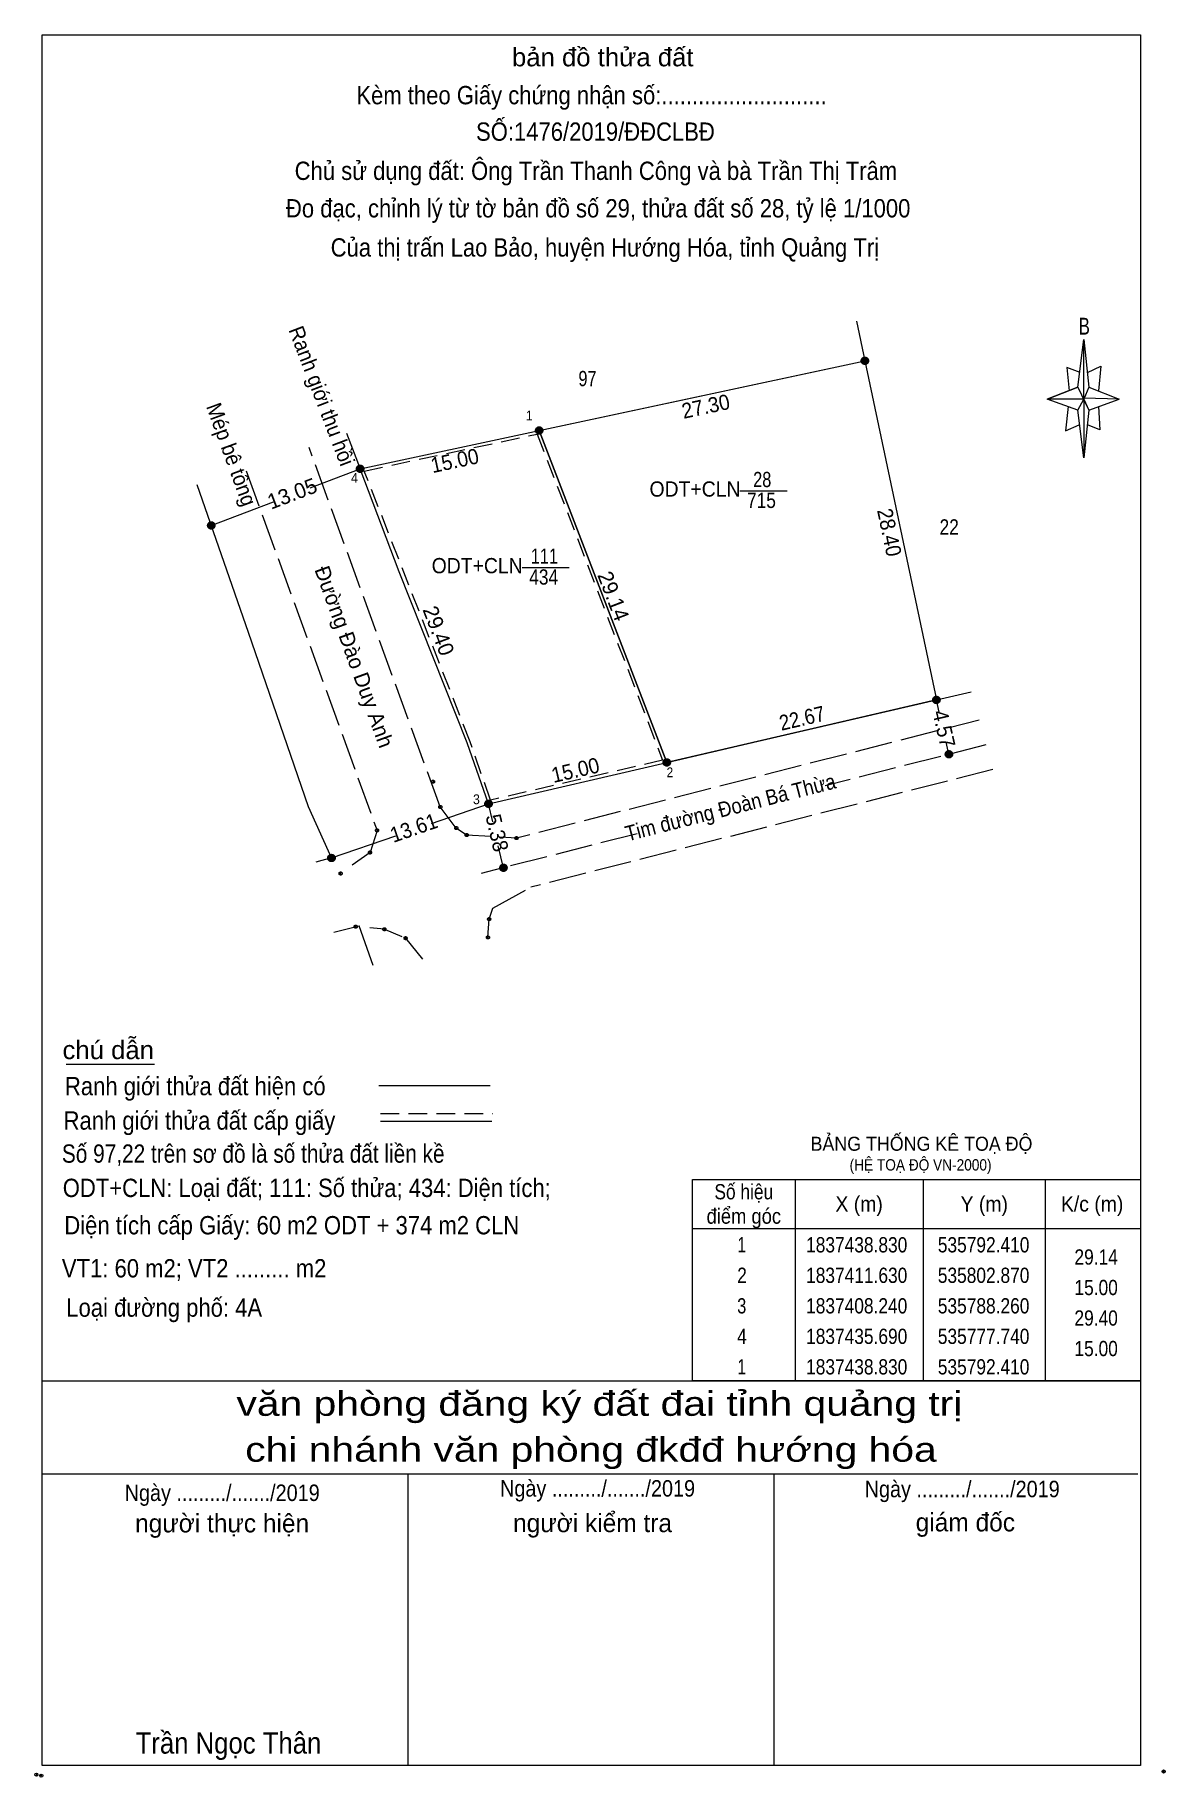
# Model space of a CAD drawing. Header units: metres. Extents: x 534849 to 535830, y 1837099 to 1837640.
# Drawn here: x 535474.9 to 535567.5, y 1837496.6 to 1837639.4 of the extents above; entities that cross this region are included whole.
import ezdxf
from ezdxf.enums import TextEntityAlignment as Align

# ---------------------------------------------------------------- set-up
doc = ezdxf.new("R2010")
doc.units = ezdxf.units.M
doc.header["$LTSCALE"] = 0.51
doc.header["$PDMODE"] = 32
doc.header["$PDSIZE"] = 0.255
doc.linetypes.add('LONG_DASHED', pattern=[7.5, 6, -1.5])
doc.linetypes.add('MEDIUM_DASHED', pattern=[4.5, 3, -1.5])
for name, color, linetype, lineweight in [('1', 7, 'Continuous', 13), ('17', 7, 'Continuous', 13), ('2', 7, 'LONG_DASHED', 13), ('36', 7, 'LONG_DASHED', 13), ('5', 7, 'Continuous', 13), ('6', 7, 'Continuous', 13), ('63', 7, 'Continuous', 13)]:
    doc.layers.add(name, color=color, linetype=linetype, lineweight=lineweight)

msp = doc.modelspace()

# ---------------------------------------------------------------- texts
at = {"layer": '1'}
for s, height, width, p in [('BẢNG THỐNG KÊ TOẠ ĐỘ ', 1.15, 0.95, (535538.49, 1837547.92)), ('(HỆ TOẠ ĐỘ VN-2000)', 0.93, 0.9, (535541.69, 1837546.3))]:
    msp.add_text(s, height=height, dxfattribs=dict(at, width=width)).set_placement(p)
at = {"layer": '2'}
for s, rotation, width, p in [('Ranh giới thu hồi', 290.879, 0.95, (535497.846, 1837609.5527)), ('Mép bê tông', 290.013, 0.95, (535490.4492, 1837604.7689)), ('27.30', 12.076, 0.95, (535530.0293, 1837608.3085)), ('28.40', 281.907, 0.95, (535544.3419, 1837598.464)), ('22.67', 13.05, 0.9, (535537.9339, 1837582.7566)), ('4.57', 283.032, 0.95, (535548.8135, 1837582.3559)), ('Tim đường Đoàn Bá Thừa', 14.293, 0.9, (535532.0757, 1837575.4538)), ('13.61', 19.034, 0.95, (535506.1762, 1837573.7904)), ('5.38', 283.106, 0.95, (535512.1953, 1837573.8267))]:
    msp.add_text(s, height=1.25, rotation=rotation, dxfattribs=dict(at, width=width)).set_placement(p, align=Align.CENTER)
for s, width, p in [('97', 0.8, (535520.21, 1837610.57)), ('28', 0.8, (535534.53, 1837602.3)), ('ODT+CLN', 0.95, (535529.02, 1837601.52)), ('715', 0.85, (535534.465, 1837600.59)), ('22', 0.85, (535549.85, 1837598.41)), ('ODT+CLN', 0.95, (535511.17, 1837595.24)), ('111', 0.8, (535516.68, 1837596.02)), ('434', 0.85, (535516.62, 1837594.31))]:
    msp.add_text(s, height=1.25, dxfattribs=dict(at, width=width)).set_placement(p, align=Align.CENTER)
for s, width, p in [(' 1', 0.9, (535515.7, 1837607.76)), (' 4', 0.95, (535501.4, 1837602.66)), (' 2', 0.9, (535527.23, 1837578.53)), (' 3', 0.95, (535511.39, 1837576.32))]:
    msp.add_text(s, height=0.8, dxfattribs=dict(at, width=width)).set_placement(p, align=Align.RIGHT)
for s, rotation, p in [('13.05', 20.823, (535496.2328, 1837601.1899)), ('Đường Đào Duy Anh', 290.02, (535500.5026, 1837588.184)), ('29.14', 291.035, (535521.7486, 1837593.1493)), ('29.40', 290.969, (535507.4263, 1837590.3087))]:
    msp.add_text(s, height=1.25, rotation=rotation, dxfattribs=at).set_placement(p, align=Align.CENTER)
at = {"layer": '5'}
for s, height, width, p in [('bản đồ thửa đất', 1.5, 1.05, (535521.46, 1837636.78)), ('Kèm theo Giấy chứng nhận số:...........................', 1.5, 0.9, (535520.54, 1837633.67)), ('SỐ:1476/2019/ĐĐCLBĐ', 1.5, 0.9, (535520.86, 1837630.68)), ('Chủ sử dụng đất: Ông Trần Thanh Công và bà Trần Thị Trâm', 1.5, 0.9, (535520.9, 1837627.47)), ('Đo đạc, chỉnh lý từ tờ bản đồ số 29, thửa đất số 28, tỷ lệ 1/1000 ', 1.5, 0.9, (535521.335, 1837624.4)), ('Của thị trấn Lao Bảo, huyện Hướng Hóa, tỉnh Quảng Trị', 1.5, 0.9, (535521.635, 1837621.19)), ('B', 1.378, 0.75, (535560.92, 1837614.8)), ('văn phòng đăng ký đất đai tỉnh quảng trị', 2, 1.25, (535521.185, 1837526.2)), ('chi nhánh văn phòng đkđđ hướng hóa', 2, 1.25, (535520.495, 1837522.44)), ('Ngày ........./......./2019', 1.35, 0.9, (535490.275, 1837519.22)), ('Ngày ........./......./2019', 1.35, 0.9, (535521.035, 1837519.58)), ('Ngày ........./......./2019', 1.35, 0.9, (535550.915, 1837519.53)), ('Trần Ngọc Thân', 1.75, 0.9, (535490.79, 1837498.52))]:
    msp.add_text(s, height=height, dxfattribs=dict(at, width=width)).set_placement(p, align=Align.CENTER)
for s, p in [('người thực hiện', (535490.27, 1837516.65)), ('người kiểm tra', (535520.625, 1837516.67)), ('giám đốc', (535551.175, 1837516.73))]:
    msp.add_text(s, height=1.5, dxfattribs=at).set_placement(p, align=Align.CENTER)
at = {"layer": '6'}
for s, width, p in [('chú dẫn', 1.05, (535477.19, 1837555.43)), ('Ranh giới thửa đất hiện có ', 0.9, (535477.39, 1837552.47)), ('Ranh giới thửa đất cấp giấy', 0.9, (535477.28, 1837549.65)), ('Số 97,22 trên sơ đồ là số thửa đất liền kề', 0.85, (535477.14, 1837546.94)), ('ODT+CLN: Loại đất; 111: Số thửa; 434: Diện tích;', 0.9, (535477.21, 1837544.13)), ('Diện tích cấp Giấy: 60 m2 ODT + 374 m2 CLN', 0.9, (535477.34, 1837541.07)), ('VT1: 60 m2; VT2 ......... m2', 0.9, (535477.14, 1837537.54)), ('Loại đường phố: 4A', 0.9, (535477.5, 1837534.32))]:
    msp.add_text(s, height=1.5, dxfattribs=dict(at, width=width)).set_placement(p)
at = {"layer": '63', "width": 0.95}
for rotation, p in [(12.081, (535509.4592, 1837603.8586)), (13.063, (535519.3587, 1837578.5029))]:
    msp.add_text('15.00', height=1.25, rotation=rotation, dxfattribs=at).set_placement(p, align=Align.CENTER)
at = {"layer": '63'}
for s, width, p in [('Số hiệu', 0.85, (535533.02, 1837543.94)), ('điểm góc', 0.9, (535533.02, 1837541.94)), ('X (m)', 0.95, (535542.47, 1837542.94)), ('Y (m)', 0.95, (535552.725, 1837542.94)), ('K/c (m)', 0.95, (535561.565, 1837542.94)), (' 1', 0.75, (535532.67, 1837539.59)), ('1837438.830', 0.85, (535542.27, 1837539.59)), ('535792.410', 0.85, (535552.67, 1837539.59)), (' 2', 0.85, (535532.675, 1837537.09)), ('1837411.630', 0.85, (535542.27, 1837537.09)), ('535802.870', 0.85, (535552.67, 1837537.09)), (' 3', 0.8, (535532.665, 1837534.59)), ('1837408.240', 0.85, (535542.27, 1837534.59)), ('535788.260', 0.85, (535552.67, 1837534.59)), (' 4', 0.85, (535532.67, 1837532.09)), ('1837435.690', 0.85, (535542.27, 1837532.09)), ('535777.740', 0.85, (535552.67, 1837532.09)), (' 1', 0.75, (535532.67, 1837529.59)), ('1837438.830', 0.85, (535542.27, 1837529.59)), ('535792.410', 0.85, (535552.67, 1837529.59))]:
    msp.add_text(s, height=1.25, dxfattribs=dict(at, width=width)).set_placement(p, align=Align.CENTER)
at = {"layer": '63', "width": 0.85}
for s, p in [('29.14', (535563.67, 1837538.59)), ('15.00', (535563.67, 1837536.09)), ('29.40', (535563.67, 1837533.59)), ('15.00', (535563.67, 1837531.09))]:
    msp.add_text(s, height=1.25, dxfattribs=at).set_placement(p, align=Align.RIGHT)

# ---------------------------------------------------------------- hatches: boundary and pattern name
at = {"layer": '2'}
for points in [[(535543.24, 1837612.65, 1), (535542.64, 1837612.65, 1)], [(535516.55, 1837606.94, 1), (535515.95, 1837606.94, 1)], [(535501.88, 1837603.8, 1), (535501.28, 1837603.8, 1)], [(535489.68, 1837599.16, 1), (535489.08, 1837599.16, 1)], [(535549.1, 1837584.86, 1), (535548.5, 1837584.86, 1)], [(535550.13, 1837580.41, 1), (535549.53, 1837580.41, 1)], [(535527.01, 1837579.74, 1), (535526.41, 1837579.74, 1)], [(535512.4, 1837576.35, 1), (535511.8, 1837576.35, 1)], [(535499.53, 1837571.91, 1), (535498.93, 1837571.91, 1)], [(535513.62, 1837571.11, 1), (535513.02, 1837571.11, 1)]]:
    msp.add_hatch(color=256, dxfattribs=at).paths.add_polyline_path(points)

# ---------------------------------------------------------------- linework, layer by layer
at = {"layer": '17'}
msp.add_line((535477.5, 1837555.02), (535484.74, 1837555.02), dxfattribs=at)
at = {"layer": '2', "linetype": 'Continuous'}
for p, q in [((535542.25, 1837615.9), (535542.94, 1837612.65)), ((535528.27, 1837609.51), (535542.94, 1837612.65)), ((535542.94, 1837612.65), (535548.8, 1837584.86)), ((535500.47, 1837606.71), (535501.58, 1837603.8)), ((535516.25, 1837606.94), (535526.71, 1837579.74)), ((535497.49, 1837602.24), (535501.58, 1837603.8)), ((535532.7, 1837601.99), (535536.57, 1837601.99)), ((535489.38, 1837599.16), (535494.47, 1837601.1)), ((535514.85, 1837595.71), (535518.72, 1837595.71)), ((535534.19, 1837581.47), (535548.8, 1837584.86)), ((535548.8, 1837584.86), (535551.65, 1837585.52)), ((535549.03, 1837583.86), (535548.8, 1837584.86)), ((535549.83, 1837580.41), (535549.6, 1837581.4)), ((535507.43, 1837574.74), (535512.1, 1837576.35)), ((535512.44, 1837574.86), (535512.1, 1837576.35)), ((535499.23, 1837571.91), (535504.5, 1837573.73)), ((535513.32, 1837571.11), (535512.9, 1837572.9)), ((535499.23, 1837571.91), (535497.95, 1837571.58)), ((535512.15, 1837566.9), (535512.46, 1837567.79)), ((535499.43, 1837565.82), (535501.49, 1837566.36)), ((535502.64, 1837563.09), (535501.49, 1837566.36))]:
    msp.add_line(p, q, dxfattribs=at)
at = {"layer": '2'}
for p, q in [((535508.15, 1837576.09), (535497.39, 1837605.56)), ((535492.24, 1837603.63), (535502.97, 1837574.17)), ((535548.84, 1837582.32), (535514.39, 1837573.54)), ((535552.32, 1837583.2), (535549.84, 1837582.57)), ((535552.86, 1837581.18), (535539.68, 1837577.82)), ((535553.42, 1837579.16), (535515.58, 1837569.52)), ((535502.97, 1837574.17), (535502.39, 1837572.36)), ((535512.29, 1837573.66), (535510.3, 1837573.79)), ((535524.28, 1837573.9), (535511.49, 1837570.64)), ((535514.39, 1837573.54), (535513.07, 1837573.62)), ((535502.39, 1837572.36), (535500.93, 1837571.32)), ((535512.46, 1837567.79), (535515.58, 1837569.52)), ((535512.05, 1837565.41), (535512.15, 1837566.9)), ((535503.58, 1837566.07), (535502.38, 1837566.19)), ((535505.3, 1837565.34), (535506.68, 1837563.63))]:
    msp.add_line(p, q, dxfattribs=at)
at = {"layer": '2', "linetype": 'MEDIUM_DASHED'}
msp.add_line((535503.58, 1837566.07), (535505.3, 1837565.34), dxfattribs=at)
at = {"layer": '2', "linetype": 'Continuous'}
msp.add_lwpolyline([(535542.94, 1837612.65), (535548.8, 1837584.86), (535526.71, 1837579.74), (535516.25, 1837606.94)], close=True, dxfattribs=at)
for points in [[(535501.58, 1837603.8), (535516.25, 1837606.94), (535528.27, 1837609.51)], [(535512.1, 1837576.35), (535510.36, 1837581.35), (535504.78, 1837595.37), (535501.58, 1837603.8)], [(535499.23, 1837571.91), (535497.35, 1837576.11), (535492.44, 1837590.39), (535488.23, 1837602.48)], [(535512.1, 1837576.35), (535526.71, 1837579.74), (535534.19, 1837581.47)]]:
    msp.add_lwpolyline(points, dxfattribs=at)
at = {"layer": '2'}
msp.add_lwpolyline([(535510.3, 1837573.79), (535509.46, 1837574.36), (535508.15, 1837576.09)], dxfattribs=at)
for centre in [(535542.94, 1837612.65), (535516.25, 1837606.94), (535516.25, 1837606.94), (535501.58, 1837603.8), (535501.58, 1837603.8), (535489.38, 1837599.16), (535489.38, 1837599.16), (535548.8, 1837584.86), (535549.83, 1837580.41), (535526.71, 1837579.74), (535512.1, 1837576.35), (535499.23, 1837571.91), (535499.23, 1837571.91), (535513.32, 1837571.11)]:
    msp.add_circle(centre, 0.3, dxfattribs=at)
for p in [(535507.55, 1837578.16), (535508.15, 1837576.09), (535502.97, 1837574.17), (535509.46, 1837574.36), (535510.31, 1837573.79), (535514.39, 1837573.54), (535502.39, 1837572.36), (535499.98, 1837570.64), (535501.21, 1837566.28), (535512.15, 1837566.9), (535503.57, 1837566.07), (535505.3, 1837565.34), (535512.05, 1837565.4)]:
    msp.add_point(p, dxfattribs=at)
at = {"layer": '36', "linetype": 'MEDIUM_DASHED'}
msp.add_lwpolyline([(535516.09, 1837606.65), (535526.37, 1837579.92), (535512.26, 1837576.64), (535510.59, 1837581.44), (535501.92, 1837603.62)], close=True, dxfattribs=at)
at = {"layer": '5'}
for p, q in [((535560.39, 1837610.5), (535560.89, 1837614.4)), ((535561.29, 1837610.5), (535563.79, 1837609.5)), ((535560.39, 1837608.6), (535557.89, 1837609.5)), ((535561.29, 1837608.6), (535560.89, 1837604.7)), ((535562.09, 1837608.9), (535562.19, 1837607)), ((535562.19, 1837607), (535561.19, 1837607.4)), ((535475.52, 1837529.06), (535565.52, 1837529.06)), ((535475.52, 1837521.46), (535565.32, 1837521.46)), ((535475.52, 1837521.46), (535565.32, 1837521.46)), ((535475.52, 1837521.46), (535565.32, 1837521.46)), ((535505.52, 1837497.56), (535505.52, 1837521.46)), ((535535.52, 1837497.56), (535535.52, 1837521.46))]:
    msp.add_line(p, q, dxfattribs=at)
for points in [[(535475.52, 1837639.36), (535565.52, 1837639.36), (535565.52, 1837497.56), (535475.52, 1837497.56)], [(535560.89, 1837614.4), (535561.29, 1837610.5), (535560.89, 1837609.5)], [(535560.89, 1837609.5), (535557.89, 1837609.5), (535560.39, 1837610.5), (535561.29, 1837608.6), (535563.79, 1837609.5), (535560.89, 1837609.6)], [(535560.89, 1837609.5), (535560.89, 1837604.7), (535560.39, 1837608.6)]]:
    msp.add_lwpolyline(points, close=True, dxfattribs=at)
for points in [[(535560.59, 1837611.7), (535559.49, 1837612.1), (535559.69, 1837610.2)], [(535561.19, 1837611.7), (535562.29, 1837612.2), (535562.09, 1837610.2)], [(535560.89, 1837609.5), (535560.39, 1837610.5), (535557.89, 1837609.5)], [(535560.89, 1837609.5), (535561.29, 1837608.6), (535563.79, 1837609.5)], [(535559.59, 1837608.9), (535559.39, 1837606.9), (535560.49, 1837607.4)], [(535565.52, 1837497.56), (535475.52, 1837497.56), (535475.52, 1837521.46)]]:
    msp.add_lwpolyline(points, dxfattribs=at)
for p in [(535475.05, 1837496.79), (535475.45, 1837496.72)]:
    msp.add_point(p, dxfattribs=at)
at = {"layer": '6'}
for p, q in [((535503.1, 1837553.28), (535512.24, 1837553.28)), ((535503.24, 1837550.35), (535512.38, 1837550.35))]:
    msp.add_line(p, q, dxfattribs=at)
at = {"layer": '6', "linetype": 'MEDIUM_DASHED'}
msp.add_line((535503.24, 1837550.97), (535512.44, 1837550.97), dxfattribs=at)
at = {"layer": '6'}
msp.add_point((535567.42, 1837497.06), dxfattribs=at)
at = {"layer": '63'}
for p, q in [((535537.22, 1837545.56), (535537.22, 1837529.06)), ((535547.72, 1837545.56), (535547.72, 1837529.06)), ((535557.72, 1837545.56), (535557.72, 1837529.06)), ((535528.82, 1837541.56), (535565.52, 1837541.56))]:
    msp.add_line(p, q, dxfattribs=at)
msp.add_lwpolyline([(535528.82, 1837545.56), (535565.52, 1837545.56), (535565.52, 1837529.06), (535528.82, 1837529.06)], close=True, dxfattribs=at)

msp.set_redraw_order([(e.dxf.handle, doc.entitydb.next_handle()) for e in msp.query("TEXT MTEXT ATTDEF DIMENSION ARC_DIMENSION")])  # texts and dimensions are drawn at this point

doc.saveas('drawing.dxf')
